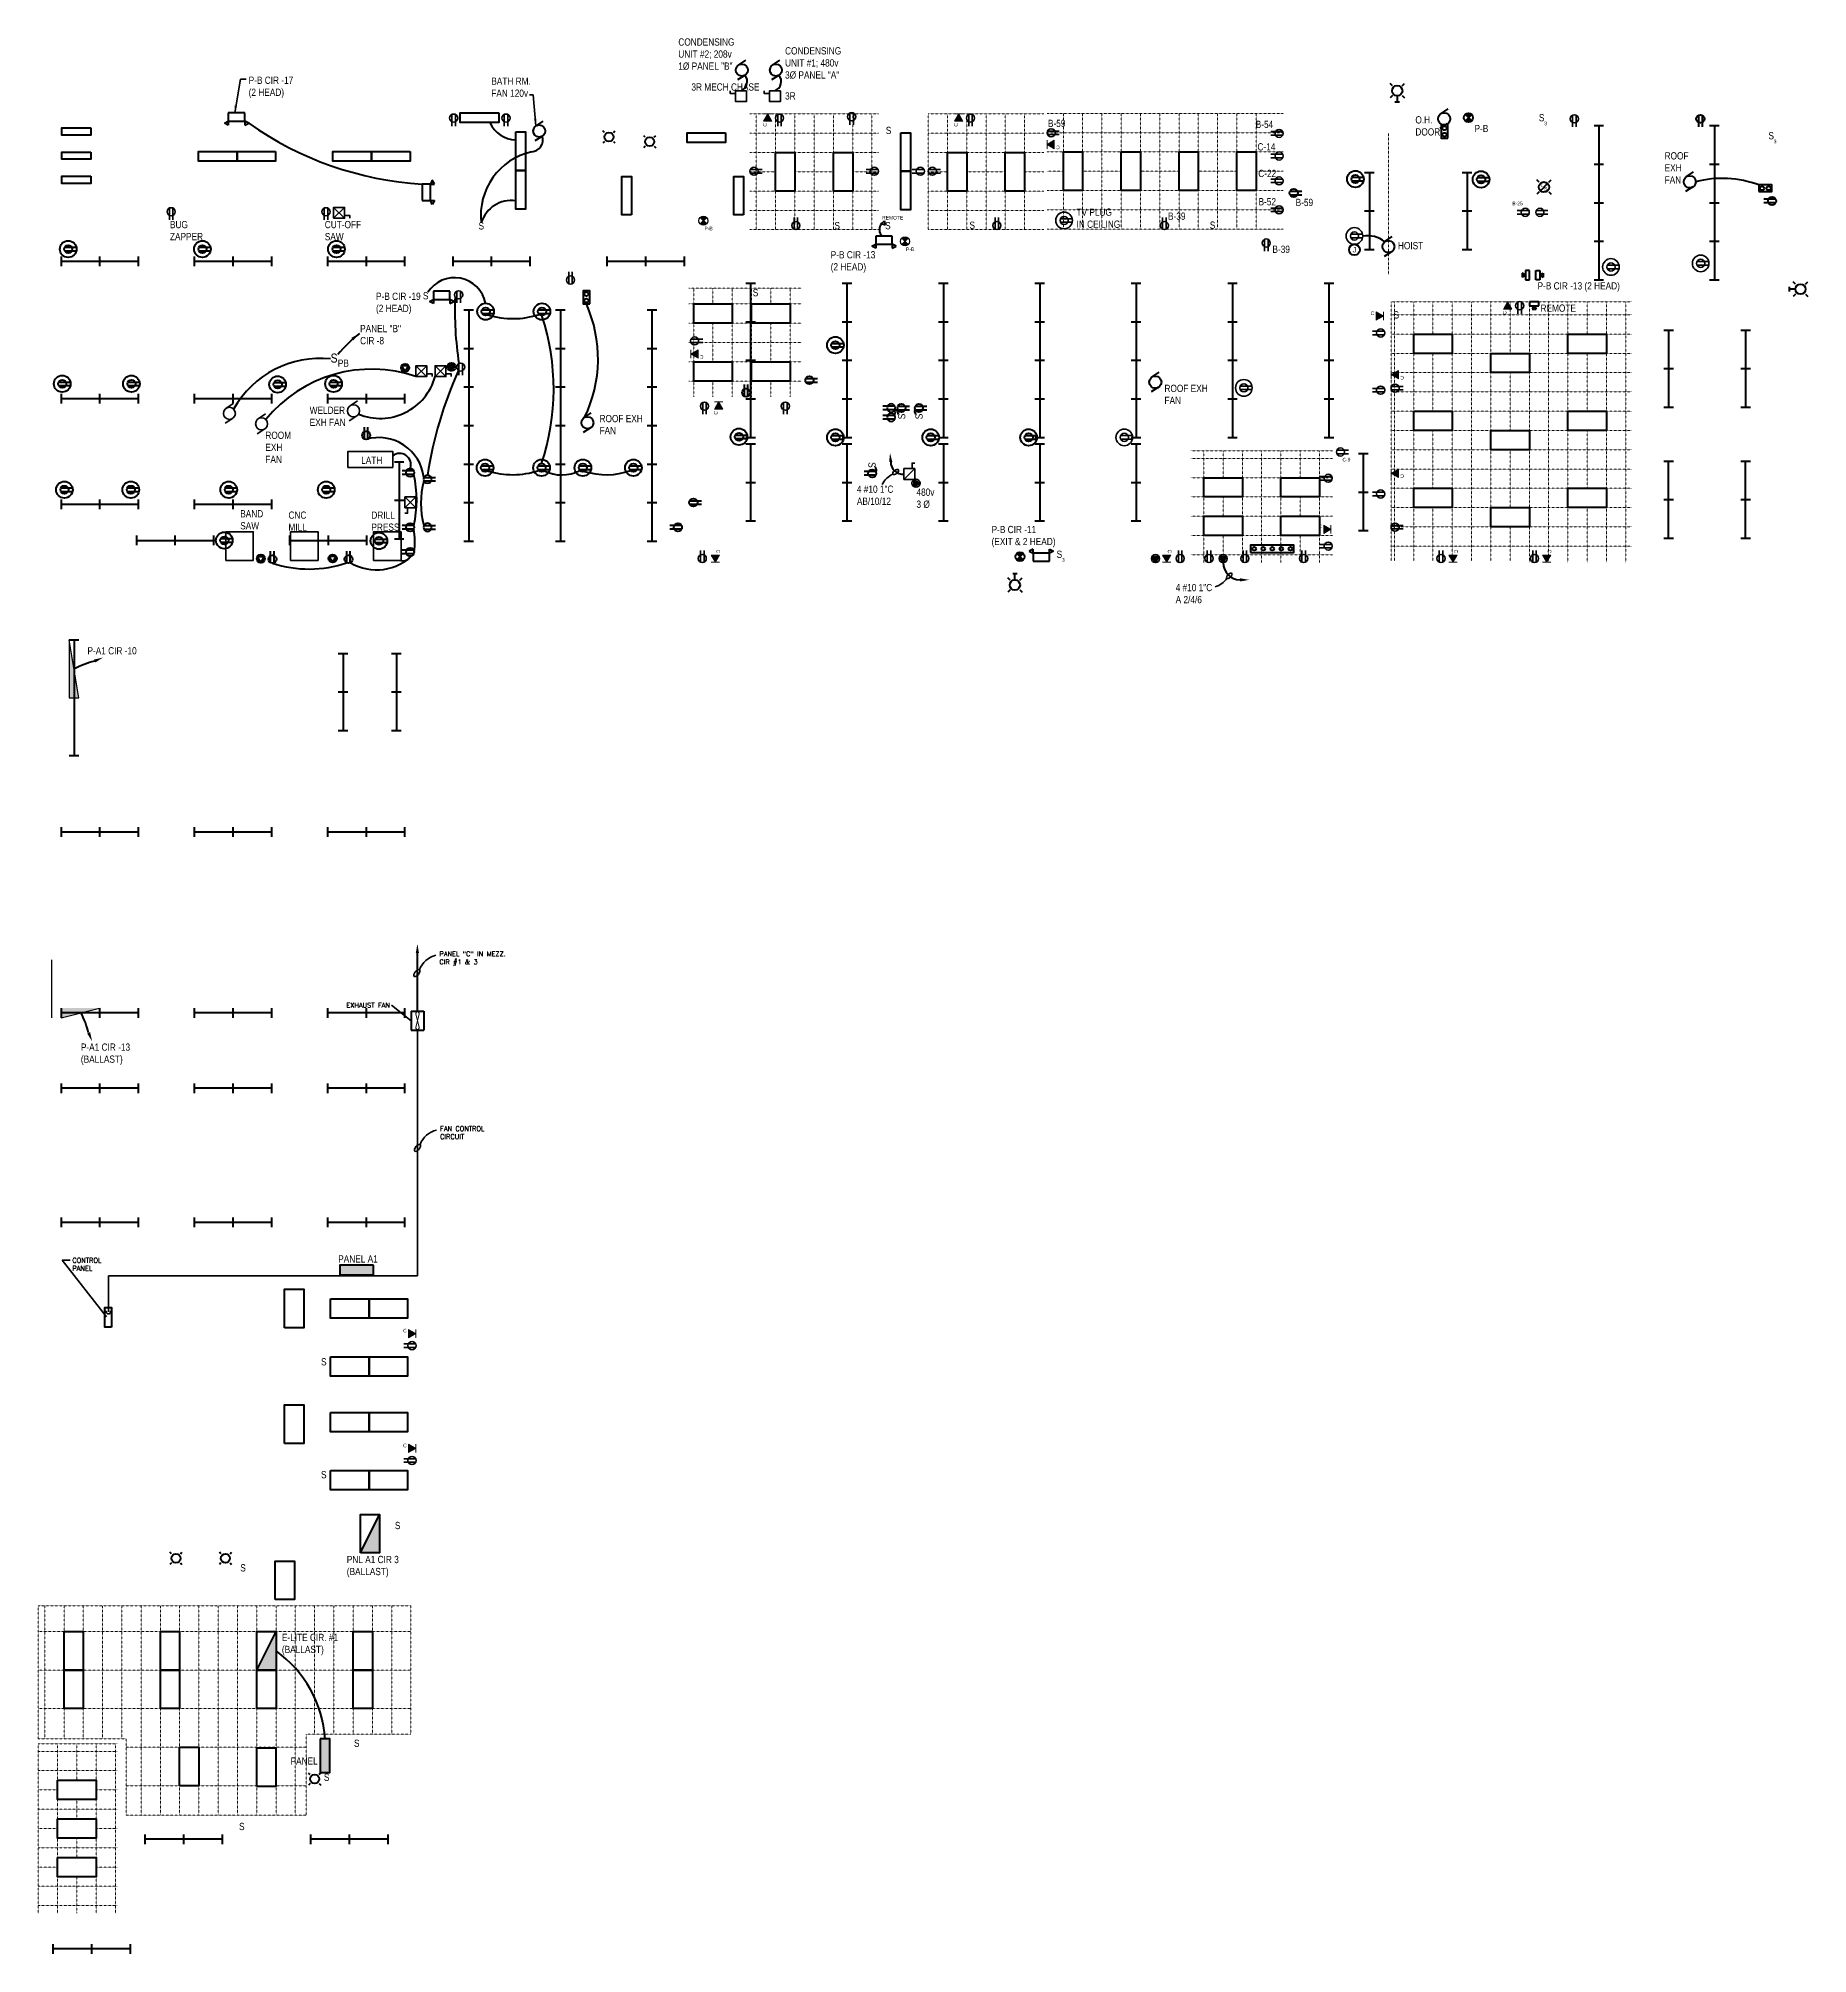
# Model space of a CAD drawing. Header units: inches. Extents: x 8 to 2211, y 16 to 2401.
import ezdxf
from ezdxf.enums import TextEntityAlignment as Align

# ---------------------------------------------------------------- set-up
doc = ezdxf.new("R2010")
doc.units = ezdxf.units.IN
doc.header["$LTSCALE"] = 0.25
doc.header["$MEASUREMENT"] = 0
doc.linetypes.add('HIDDEN', pattern=[0.375, 0.25, -0.125])
for name, color, linetype, lineweight in [('A-CLNG', 13, 'HIDDEN', 15), ('E-CTRL-DATA', 40, 'FENCELINE1', 35), ('E-CTRL-PANL', 33, 'Continuous', 50), ('E-LITE', 50, 'Continuous', 50), ('E-LITE-CIRC', 20, 'Continuous', 50), ('E-LITE-FLOR', 6, 'Continuous', 50), ('E-LITE-SWCH', 5, 'Continuous', 35), ('E-LITE-TEXT', 191, 'Continuous', 35), ('E-POWR', 4, 'Continuous', 50), ('E-POWR-CIRC', 4, 'Continuous', 50), ('E-POWR-DEVC', 2, 'Continuous', 35), ('E-POWR-IDEN', 3, 'Continuous', 35), ('E-POWR-MOTR', 3, 'Continuous', 50), ('E-POWR-RECP', 4, 'Continuous', 35), ('G-ANNO-KEYN', 3, 'Continuous', 35), ('G-ANNO-TEXT', 3, 'Continuous', 35)]:
    doc.layers.add(name, color=color, linetype=linetype, lineweight=lineweight)
doc.layers.add('E-LITE-EXIT', color=3, linetype='Continuous')
doc.layers.add('LG_SECDET', color=1, linetype='Continuous')
doc.styles.add('NOTE', font='ARIALN.TTF', dxfattribs={"height": 0.09375})
doc.styles.add('romans', font='romans.shx')
doc.styles.add('romans48', font='romans.shx')
doc.styles.add('romans96', font='romans.shx', dxfattribs={"height": 9})
doc.linetypes.add('FENCELINE1', pattern='A,0.25,-0.1,[133,ltypeshp.shx,S=0.1,R=0,X=-0.1,Y=0],-0.1,1', length=1.45)
doc.dimstyles.new('pfe-dim-1', dxfattribs={"dimtxt": 0.09375, "dimasz": 0.09375, "dimexe": 0.09375, "dimexo": 0.09375, "dimgap": 0.03, "dimtad": 1, "dimdec": 5, "dimzin": 2, "dimdsep": 46, "dimlunit": 4, "dimtxsty": 'romans', "dimblk": 'ARCHTICK', "dimcen": 0.09, "dimdle": 0.09375, "dimclrd": 256, "dimclre": 256, "dimclrt": 256, "dimadec": 0, "dimazin": 0, "dimtfac": 0.8, "dimtdec": 5, "dimtofl": 0, "dimtmove": 0, "dimatfit": 3, "dimfxl": 1, "dimfrac": 1, "dimtolj": 1, "dimtzin": 0, "dimlwd": -1, "dimlwe": -1, "dimarcsym": 0})
doc.dimstyles.new('pfe-dim-96', dxfattribs={"dimscale": 96, "dimtxt": 0.09375, "dimasz": 0.09375, "dimexe": 0.09375, "dimexo": 0.09375, "dimgap": 0.03, "dimtad": 1, "dimdec": 5, "dimzin": 2, "dimdsep": 46, "dimlunit": 4, "dimtxsty": 'romans96', "dimblk": 'ARCHTICK', "dimcen": 0.09, "dimdle": 0.09375, "dimclrd": 256, "dimclre": 256, "dimclrt": 256, "dimadec": 0, "dimazin": 0, "dimtfac": 0.8, "dimtdec": 5, "dimtofl": 0, "dimtmove": 0, "dimatfit": 3, "dimfxl": 1, "dimfrac": 1, "dimtolj": 1, "dimtzin": 0, "dimlwd": -1, "dimlwe": -1, "dimarcsym": 0})

msp = doc.modelspace()

# ---------------------------------------------------------------- texts
at = {"layer": 'E-LITE-TEXT', "style": 'NOTE'}
for s, height, p in [('B-59', 9, (1265.1, 2299.3)), ('B-54', 9, (1523.8, 2298.1)), ('P-B', 9, (1796.2, 2292.9)), ('C-14', 9, (1526, 2270.1)), ('C-22', 9, (1527, 2237)), ('B-52', 9, (1527.3, 2201.8)), ('B-59', 9, (1573.5, 2200.9)), ('B-25', 4.5, (1843.3, 2197.4)), ('REMOTE', 4.5, (1058.6, 2179.6)), ('B-39', 9, (1414.6, 2183.8)), ('P-B', 4.5, (837.4, 2166.1)), ('P-B', 4.5, (1088.4, 2140.3)), ('B-39', 9, (1544.6, 2142.6)), ('P-B CIR -13 (2 HEAD)', 9, (1874.7, 2097)), ('REMOTE', 9, (1878.4, 2069.3)), ('C-9', 4.5, (1631.8, 1878.4))]:
    msp.add_text(s, height=height, dxfattribs=at).set_placement(p, align=Align.TOP_LEFT)
at = {"layer": 'E-LITE-TEXT', "char_height": 9, "attachment_point": 1, "style": 'NOTE'}
for s, insert, width in [('CONDENSING UNIT #2; 208v 1%%C PANEL "B"', (804.9, 2400.6), 81.187), ('CONDENSING UNIT #1; 480v 3%%C PANEL "A"', (937.8, 2389.6), 81.187), ('P-B CIR -17\\P(2 HEAD)', (269.9, 2353), 81.187), ('BATH RM.\\PFAN 120v', (572, 2351.9), 81.187), ('3R MECH CHASE', (821.2, 2344.6), 81.187), ('3R', (937.8, 2333.5), 81.187), ('O.H.\\PDOOR', (1722.6, 2303.7), 16.698), ('ROOF EXH\\PFAN', (2032.9, 2258.9), 16.698), ('BUG\\PZAPPER', (171.9, 2173.3), 81.187), ('CUT-OFF\\PSAW', (364.7, 2173.3), 81.187), ('TV PLUG\\PIN CEILING', (1300.7, 2188.8), 81.187), ('HOIST', (1700.9, 2147.1), 16.698), ('P-B CIR -13\\P(2 HEAD)', (994.6, 2135.7), 81.187), ('P-B CIR -19\\P(2 HEAD)', (428.5, 2084), 81.187), ('PANEL "B"\\PCIR -8', (408.7, 2043.8), 81.187), ('ROOF EXH\\PFAN', (1410.2, 1969.4), 81.187), ('WELDER\\PEXH FAN', (345.9, 1942.1), 81.187), ('ROOF EXH\\PFAN', (706.8, 1931.8), 81.187), ('ROOM\\PEXH\\PFAN', (290.7, 1911), 81.187), ('LATH', (410, 1879.9), 81.187), ('BAND\\PSAW', (259.4, 1813.3), 81.187), ('CNC\\PMILL', (319.5, 1811.6), 81.187), ('DRILL\\PPRESS', (422.7, 1811.6), 81.187), ('P-B CIR -11\\P(EXIT & 2 HEAD)', (1194.9, 1793.7), 81.187), ('P-A1 CIR -10', (69.2, 1642.7), 81.187), ('P-A1 CIR -13\\P(BALLAST)', (61, 1149.3), 81.187), ('PANEL A1', (381.4, 885.6), 81.187), ('PNL A1 CIR 3\\P(BALLAST)', (392.1, 511.4), 81.187), ('E-LITE CIR. #1\\P(BALLAST)', (311.3, 414.4), 81.187), ('PANEL', (322.1, 260.5), 81.187)]:
    msp.add_mtext(s, dxfattribs=dict(at, insert=insert, width=width))
at = {"layer": 'E-POWR-DEVC', "insert": (380.9, 2000.8), "char_height": 9, "attachment_point": 1, "style": 'NOTE'}
msp.add_mtext('PB', dxfattribs=at)
at = {"layer": 'E-POWR-IDEN', "char_height": 9, "width": 58.85, "attachment_point": 1, "style": 'NOTE'}
for s, insert in [('4 #10 1"C\\PAB/10/12', (1027.2, 1843.9)), ('480v\\P3 %%C', (1101.4, 1840.2)), ('4 #10 1"C\\PA 2/4/6', (1424.1, 1721.4))]:
    msp.add_mtext(s, dxfattribs=dict(at, insert=insert))
at = {"layer": 'G-ANNO-KEYN', "char_height": 6, "attachment_point": 1, "style": 'romans48'}
for s, insert, width in [('PANEL "C" IN MEZZ.\\PCIR #1 & 3', (507.5, 1263.9), 130.432), ('FAN CONTROL\\PCIRCUIT', (508.3, 1046.3), 70.325)]:
    msp.add_mtext(s, dxfattribs=dict(at, insert=insert, width=width))
at = {"layer": 'G-ANNO-TEXT', "insert": (445.7, 1193.9), "char_height": 6, "attachment_point": 9, "style": 'romans'}
msp.add_mtext('EXHAUST FAN', dxfattribs=at)
at = {"layer": 'G-ANNO-TEXT', "insert": (50.4, 892.3), "char_height": 6, "width": 235.455, "attachment_point": 1, "style": 'romans'}
msp.add_mtext('{\\L\\P}CONTROL\\PPANEL', dxfattribs=at)
at = {"layer": 'LG_SECDET', "insert": (1507.3, 1391.1), "char_height": 9, "attachment_point": 1, "style": 'romans96'}
msp.add_mtext('\\A1;', dxfattribs=at)
at = {"layer": 'LG_SECDET', "ltscale": 0.0625, "insert": (56.2, 884.2), "char_height": 9, "attachment_point": 1, "style": 'romans96'}
msp.add_mtext('\\A1;', dxfattribs=at)

# ---------------------------------------------------------------- blocks, each defined once
blk = doc.blocks.new('s1')
at = {"style": 'NOTE'}
blk.add_text('S', height=9, dxfattribs=at).set_placement((6.3, -0.1), align=Align.MIDDLE_CENTER)
blk = doc.blocks.new('s3')
at = {"style": 'NOTE'}
blk.add_text('S', height=9, dxfattribs=at).set_placement((6.3, -0.1), align=Align.MIDDLE_CENTER)
blk.add_text('3', height=4.5, dxfattribs=at).set_placement((9.5, -5), align=Align.TOP_LEFT)
blk = doc.blocks.new('emer')
for p, q in [((-6.8, 10.1), (-10.1, 8.4)), ((-10.1, 8.4), (-6.8, 6.8)), ((-6.8, 6.8), (-6.8, 10.1)), ((-6.8, 6.8), (-6.8, 0)), ((6.8, 6.8), (-6.8, 6.8)), ((-6.8, 0), (6.8, 0)), ((6.8, 6.8), (6.8, 10.1)), ((6.8, 10.1), (10.1, 8.4)), ((10.1, 8.4), (6.8, 6.8)), ((6.8, 0), (6.8, 6.8))]:
    blk.add_line(p, q)
blk = doc.blocks.new('_ArchTick')
at = {"color": 0, "linetype": 'ByBlock', "lineweight": 9, "const_width": 0.15}
blk.add_lwpolyline([(-0.5, -0.5), (0.5, 0.5)], dxfattribs=at)
blk = doc.blocks.new('120v')
for p, q in [((0.5, 2.2), (15.2, 2.2)), ((0.5, -2.2), (15.2, -2.2))]:
    blk.add_line(p, q)
blk.add_circle((5.1, 0), 5.06)
blk = doc.blocks.new('rec_ceiling')
blk.add_circle((0, 0), 10.372)
blk.add_blockref('120v', (-5.0625, 0))
blk = doc.blocks.new('motor')
at = {"linetype": 'Continuous'}
for p, q in [((-0.178, 0.256), (0.201, 0.519)), ((0.165, -0.266), (-0.224, -0.509))]:
    blk.add_line(p, q, dxfattribs=at)
blk.add_circle((0, -0.001), 0.313, dxfattribs=at)
at = {"style": 'NOTE'}
blk.add_attdef('HP', text='', height=0.0938, dxfattribs=at).set_placement((0, 0), align=Align.MIDDLE_CENTER)
blk = doc.blocks.new('stop')
blk.add_lwpolyline([(4.125, -16.5), (4.125, 0), (-4.125, 0), (-4.125, -16.5)], close=True)
for centre in [(0, -4.125), (0, -12.375)]:
    blk.add_circle(centre, 2.531)
blk = doc.blocks.new('sstrb')
for p, q in [((-0.127, 0.127), (-0.187, 0.187)), ((0.094, 0.094), (-0.094, -0.094)), ((0.127, 0.127), (0.187, 0.187)), ((-0.127, -0.127), (-0.187, -0.187)), ((0.127, -0.127), (0.187, -0.187))]:
    blk.add_line(p, q)
blk.add_circle((0, 0), 0.133)
at = {"style": 'NOTE'}
for s, p in [('L', (-0.047, 0.047)), ('S', (0.047, -0.047))]:
    blk.add_text(s, height=0.0938, dxfattribs=at).set_placement(p, align=Align.MIDDLE_CENTER)
blk = doc.blocks.new('jb')
blk.add_circle((0, 0), 0.0938)
at = {"linetype": 'Continuous'}
blk.add_text('J', height=0.0938, dxfattribs=at).set_placement((0, 0), align=Align.MIDDLE_CENTER)
blk = doc.blocks.new('comm1')
blk.add_hatch(color=6).paths.add_polyline_path([(0, 0), (-9, 5.2), (-9, -5.2)])
at = {"color": 7, "linetype": 'Continuous', "lineweight": 0}
for p, q in [((-9, -5.2), (-9, 5.2)), ((-9, 5.2), (0, 0)), ((0, 0), (-9, -5.2)), ((-0.2, 0.1), (-0.2, 0.1)), ((0, -5.2), (0, 5.2))]:
    blk.add_line(p, q, dxfattribs=at)
blk.add_point((-0.2, 0.1), dxfattribs=at)
blk.add_point((-0.2, 0.1), dxfattribs=at)
at = {"style": 'NOTE'}
blk.add_text('C', height=4.5, dxfattribs=at).set_placement((-11.3, 0), align=Align.BOTTOM_RIGHT)
blk = doc.blocks.new('480')
blk.add_hatch(color=3).paths.add_polyline_path([(0.7, 2.5), (5.1, -5.1), (9.4, 2.5)])
blk.add_lwpolyline([(5.1, -5.1), (9.4, 2.5), (0.7, 2.5)], close=True)
blk.add_circle((5.1, 0), 5.06)
blk = doc.blocks.new('ARROW')
at = {"flags": 128}
blk.add_lwpolyline([(0, 0, 0, 4, 0), (-11.4, 0, 4, 4, 0)], format="xyseb", dxfattribs=at)
blk = doc.blocks.new('DCONSW')
at = {"flags": 128}
for points in [[(-0.125, 0.25), (-0.125, 0), (0.125, 0), (0.125, 0.25), (-0.125, 0.25)], [(0.125, 0.1875), (0.25, 0.1875), (0.25, 0.25)]]:
    blk.add_lwpolyline(points, dxfattribs=at)
blk = doc.blocks.new('125mos')
blk.add_lwpolyline([(-27, -4.5), (27, -4.5), (27, 4.5), (-27, 4.5)], close=True)
for centre in [(-22.5, 0), (-11.25, 0), (0, 0), (11.25, 0), (22.5, 0)]:
    blk.add_circle(centre, 2.25)
blk = doc.blocks.new('208v3')
h = blk.add_hatch(color=3)
h.paths.add_polyline_path([(10.1, 0, 0.131652), (9.4, 2.5), (5.1, -5.1, 0.414214)])
h.paths.add_polyline_path([(0.7, 2.5), (9.4, 2.5, 0.57735)])
h.paths.add_polyline_path([(0.7, 2.5, 0.131652), (0, 0, 0.414214), (5.1, -5.1)])
blk.add_lwpolyline([(5.1, -5.1), (9.4, 2.5), (0.7, 2.5)], close=True)
blk.add_circle((5.1, 0), 5.06)

# ---------------------------------------------------------------- hatches: boundary and pattern name
h = msp.add_hatch(color=2)
h.paths.add_polyline_path([(836.2, 2173.6), (832.2, 2169.6, 0.414214), (840.2, 2169.6)])
h.paths.add_polyline_path([(840.2, 2177.6, 0.414214), (832.2, 2177.6), (836.2, 2173.6)])
h = msp.add_hatch(color=2)
h.paths.add_polyline_path([(1087.2, 2147.9), (1083.3, 2143.9, 0.414214), (1091.2, 2143.9)])
h.paths.add_polyline_path([(1091.2, 2151.9, 0.414214), (1083.3, 2151.9), (1087.2, 2147.9)])
at = {"layer": 'E-LITE-EXIT'}
for points in [[(58.6, 1579.7), (46.6, 1651.7), (46.6, 1579.7)], [(36.4, 1181.4), (84.4, 1193.4), (36.4, 1193.4)]]:
    msp.add_hatch(color=256, dxfattribs=at).paths.add_polyline_path(points)
at = {"layer": 'E-LITE-FLOR'}
h = msp.add_hatch(color=2, dxfattribs=at)
h.paths.add_polyline_path([(1788.7, 2301.9), (1784.8, 2297.9, 0.414214), (1792.7, 2297.9)])
h.paths.add_polyline_path([(1792.7, 2305.9, 0.414214), (1784.8, 2305.9), (1788.7, 2301.9)])
h = msp.add_hatch(color=2, dxfattribs=at)
h.paths.add_polyline_path([(1230.3, 1755.4), (1226.4, 1751.4, 0.414214), (1234.3, 1751.4)])
h.paths.add_polyline_path([(1234.3, 1759.3, 0.414214), (1226.4, 1759.3), (1230.3, 1755.4)])
for points in [[(425.3, 873.4), (383.3, 873.4), (383.3, 861.4), (425.3, 861.4)], [(304, 417.2), (280, 369.2), (304, 369.2)], [(359, 283.5), (359, 241.5), (371, 241.5), (371, 283.5)]]:
    msp.add_hatch(color=256, dxfattribs=at).paths.add_polyline_path(points)
h = msp.add_hatch(color=256, dxfattribs=at)
h.paths.add_polyline_path([(433, 563), (409, 515), (427.9, 515, -0.077414), (433, 524.8)])
h.paths.add_polyline_path([(433, 524.8, 0.077414), (427.9, 515), (433, 515)], flags=17)

# ---------------------------------------------------------------- linework, layer by layer
at = {"color": 7, "linetype": 'Continuous'}
for p, q in [((832.2, 2169.6), (840.2, 2177.6)), ((840.2, 2169.6), (832.2, 2177.6)), ((1083.3, 2143.9), (1091.2, 2151.9)), ((1091.2, 2143.9), (1083.3, 2151.9))]:
    msp.add_line(p, q, dxfattribs=at)
for centre in [(836.2, 2173.6), (1087.2, 2147.9)]:
    msp.add_circle(centre, 5.62, dxfattribs=at)
at = {"layer": 'A-CLNG'}
for p, q in [((1054, 2306.5), (894, 2306.5)), ((902, 2162.5), (902, 2306.5)), ((926, 2162.5), (926, 2306.5)), ((950, 2162.5), (950, 2306.5)), ((974, 2162.5), (974, 2306.5)), ((998, 2162.5), (998, 2306.5)), ((1022, 2162.5), (1022, 2306.5)), ((1022, 2162.5), (1022, 2306.5)), ((1046, 2162.5), (1046, 2306.5)), ((1260, 2306.5), (1116, 2306.5)), ((1116, 2162.5), (1116, 2306.5)), ((1140, 2162.5), (1140, 2306.5)), ((1164, 2162.5), (1164, 2306.5)), ((1188, 2162.5), (1188, 2306.5)), ((1212, 2162.5), (1212, 2306.5)), ((1236, 2162.5), (1236, 2306.5)), ((1558, 2307.2), (1264, 2307.2)), ((1284.3, 2163.2), (1284.3, 2307.2)), ((1308.3, 2163.2), (1308.3, 2307.2)), ((1332.3, 2163.2), (1332.3, 2307.2)), ((1356.3, 2163.2), (1356.3, 2307.2)), ((1380.3, 2163.2), (1380.3, 2307.2)), ((1404.3, 2163.2), (1404.3, 2307.2)), ((1428.3, 2163.2), (1428.3, 2307.2)), ((1452.3, 2163.2), (1452.3, 2307.2)), ((1476.3, 2163.2), (1476.3, 2307.2)), ((1500.3, 2163.2), (1500.3, 2307.2)), ((1524.3, 2163.2), (1524.3, 2307.2)), ((1054, 2282.5), (894, 2282.5)), ((1260, 2282.5), (1116, 2282.5)), ((1558, 2283.2), (1264, 2283.2)), ((1689, 2282.4), (1689, 2106.6)), ((1054, 2258.5), (894, 2258.5)), ((1260, 2258.5), (1116, 2258.5)), ((1558, 2259.2), (1264, 2259.2)), ((926, 2234.5), (894, 2234.5)), ((998, 2234.5), (950, 2234.5)), ((1054, 2234.5), (1022, 2234.5)), ((1140, 2234.5), (1116, 2234.5)), ((1209.9, 2234.5), (1164, 2234.5)), ((1260, 2234.5), (1236, 2234.5)), ((1284.3, 2235.2), (1264, 2235.2)), ((1356.3, 2235.2), (1308.3, 2235.2)), ((1428.3, 2235.2), (1380.3, 2235.2)), ((1500.3, 2235.2), (1452.3, 2235.2)), ((1558, 2235.2), (1524.3, 2235.2)), ((1054, 2210.5), (894, 2210.5)), ((1260, 2210.5), (1116, 2210.5)), ((1558, 2211.2), (1264, 2211.2)), ((1054, 2186.5), (894, 2186.5)), ((1260, 2186.5), (1116, 2186.5)), ((1558, 2187.2), (1264, 2187.2)), ((1054, 2162.5), (894, 2162.5)), ((1260, 2162.5), (1116, 2162.5)), ((1558, 2163.2), (1264, 2163.2)), ((958, 2089.5), (818, 2089.5)), ((824, 1954.5), (824, 2089.5)), ((848, 2070), (848, 2089.5)), ((872, 1954.5), (872, 2089.5)), ((896, 1954.5), (896, 2089.5)), ((920, 2070), (920, 2089.5)), ((944, 1954.5), (944, 2089.5)), ((958, 2070), (818, 2070)), ((1692.5, 2072.5), (1692.5, 1750.2)), ((1692.5, 2072.5), (1992.2, 2072.5)), ((1692.5, 2056.5), (1992.2, 2056.5)), ((1696.5, 2072.5), (1696.5, 1750.2)), ((1720.5, 2072.5), (1720.5, 1750.2)), ((1744.5, 2072.5), (1744.5, 2032.5)), ((1768.5, 2072.5), (1768.5, 1750.2)), ((1792.5, 2072.5), (1792.5, 1750.2)), ((1816.5, 2072.5), (1816.5, 1750.2)), ((1840.5, 2072.5), (1840.5, 2008.5)), ((1864.5, 2072.5), (1864.5, 1748)), ((1888.5, 2072.5), (1888.5, 1748)), ((1912.5, 2072.5), (1912.5, 1748)), ((1936.5, 2072.5), (1936.5, 2032.5)), ((1960.5, 2072.5), (1960.5, 1748)), ((1984.5, 2072.5), (1984.5, 1748)), ((1992.2, 2072.5), (1992.2, 2072.5)), ((958, 2046), (818, 2046)), ((848, 1998), (848, 2046)), ((920, 1998), (920, 2046)), ((1692.5, 2032.5), (1992.2, 2032.5)), ((958, 2022), (818, 2022)), ((1692.5, 2008.5), (1992.2, 2008.5)), ((1744.5, 2008.5), (1744.5, 1936.5)), ((1936.5, 2008.5), (1936.5, 1936.5)), ((958, 1998), (818, 1998)), ((1692.5, 1984.5), (1992.2, 1984.5)), ((1840.5, 1984.5), (1840.5, 1912.5)), ((958, 1974), (818, 1974)), ((848, 1954.5), (848, 1974)), ((920, 1954.5), (920, 1974)), ((1692.5, 1960.5), (1992.2, 1960.5)), ((1692.5, 1936.5), (1992.2, 1936.5)), ((1692.5, 1912.5), (1992.2, 1912.5)), ((1744.5, 1912.5), (1744.5, 1840.5)), ((1936.5, 1912.5), (1936.5, 1840.5)), ((1619.2, 1887), (1443.2, 1887)), ((1459.2, 1887), (1459.2, 1748)), ((1483.2, 1887), (1483.2, 1853.7)), ((1507.2, 1887), (1507.2, 1748)), ((1531.2, 1887), (1531.2, 1748)), ((1555.2, 1887), (1555.2, 1748)), ((1579.2, 1887), (1579.2, 1853.7)), ((1603.2, 1887), (1603.2, 1748)), ((1692.5, 1888.5), (1992.2, 1888.5)), ((1840.5, 1888.5), (1840.5, 1816.5)), ((1619.2, 1877.7), (1443.2, 1877.7)), ((1692.5, 1864.5), (1992.2, 1864.5)), ((1619.2, 1853.7), (1443.2, 1853.7)), ((1692.5, 1840.5), (1992.2, 1840.5)), ((1619.2, 1829.7), (1443.2, 1829.7)), ((1483.2, 1829.7), (1483.2, 1805.7)), ((1579.2, 1829.7), (1579.2, 1805.7)), ((1692.5, 1816.5), (1992.2, 1816.5)), ((1744.5, 1816.5), (1744.5, 1750.2)), ((1936.5, 1816.5), (1936.5, 1748)), ((1619.2, 1805.7), (1443.2, 1805.7)), ((1692.5, 1792.5), (1992.2, 1792.5)), ((1840.5, 1792.5), (1840.5, 1750.2)), ((1619.2, 1781.7), (1443.2, 1781.7)), ((1483.2, 1781.7), (1483.2, 1748)), ((1579.2, 1781.7), (1579.2, 1748)), ((1692.5, 1768.5), (1992.2, 1768.5)), ((1619.2, 1757.7), (1443.2, 1757.7)), ((16, 283.5), (16, 449)), ((40, 283.5), (40, 449)), ((64, 283.5), (64, 449)), ((88, 283.5), (88, 449)), ((112, 283.5), (112, 449)), ((136, 188.5), (136, 449)), ((160, 188.5), (160, 449)), ((184, 188.5), (184, 449)), ((208, 188.5), (208, 449)), ((232, 188.5), (232, 449)), ((256, 188.5), (256, 449)), ((280, 188.5), (280, 449)), ((304, 188.5), (304, 449)), ((328, 188.5), (328, 449)), ((352, 289.5), (352, 449)), ((376, 289.5), (376, 449)), ((400, 289.5), (400, 449)), ((424, 289.5), (424, 449)), ((448, 289.5), (448, 449)), ((472, 417.2), (8, 417.2)), ((472, 369.2), (8, 369.2)), ((472, 321.2), (8, 321.2)), ((8, 277.5), (8, 66.5)), ((106.5, 277.5), (8, 277.5)), ((106.5, 268), (8, 268)), ((32, 277.5), (32, 66.5)), ((56, 277.5), (56, 232)), ((80, 277.5), (80, 66.5)), ((104, 277.5), (104, 66.5)), ((341.5, 273.2), (117.5, 273.2)), ((106.5, 244), (8, 244)), ((32, 220), (8, 220)), ((106.5, 220), (80, 220)), ((341.5, 225.2), (117.5, 225.2)), ((106.5, 196), (8, 196)), ((56, 208), (56, 184)), ((32, 172), (8, 172)), ((106.5, 172), (80, 172)), ((106.5, 148), (8, 148)), ((56, 160), (56, 136)), ((32, 124), (8, 124)), ((106.5, 124), (80, 124)), ((106.5, 100), (8, 100)), ((56, 112), (56, 66.5)), ((106.5, 76), (8, 76))]:
    msp.add_line(p, q, dxfattribs=at)
at = {"layer": 'A-CLNG', "flags": 128}
msp.add_lwpolyline([(8, 449), (472, 449), (472, 289.5), (341.5, 289.5), (341.5, 188.5), (117.5, 188.5), (117.5, 283.5), (8, 283.5)], close=True, dxfattribs=at)
at = {"layer": 'E-CTRL-DATA'}
for p, q in [((480.1, 1165.7), (480.1, 859.9)), ((480.1, 859.9), (95.3, 859.9)), ((95.3, 859.9), (95.3, 815.3))]:
    msp.add_line(p, q, dxfattribs=at)
msp.add_arc((95.3, 815.3), 2.73, 153.5851, 26.4149, dxfattribs=at)
at = {"layer": 'E-CTRL-PANL', "color": 1, "linetype": 'Continuous', "lineweight": 40, "flags": 128}
msp.add_lwpolyline([(99, 796.3), (90.8, 796.3), (90.8, 820.8), (99, 820.8)], close=True, dxfattribs=at)
at = {"layer": 'E-LITE'}
for p, q in [((712.9, 2283.6), (711, 2285.4)), ((712.9, 2272.3), (711, 2270.4)), ((724.2, 2283.6), (726, 2285.4)), ((724.2, 2272.3), (726, 2270.4)), ((763.6, 2277.6), (761.8, 2279.5)), ((763.6, 2266.3), (761.8, 2264.5)), ((774.9, 2277.6), (776.8, 2279.5)), ((774.9, 2266.3), (776.8, 2264.5)), ((346.5, 239.1), (344.6, 241)), ((357.8, 239.1), (359.6, 241)), ((346.5, 227.8), (344.6, 226)), ((357.8, 227.8), (359.6, 226))]:
    msp.add_line(p, q, dxfattribs=at)
for centre in [(718.5, 2277.9), (769.2, 2272), (352.1, 233.5)]:
    msp.add_circle(centre, 5.62, dxfattribs=at)
at = {"layer": 'E-LITE-CIRC'}
for centre, radius, start, end in [((603.6, 2310.5), 36.3, 203.5517, 268.2288), ((597.3, 2159.3), 39.6, 82.4494, 162.6649)]:
    msp.add_arc(centre, radius, start, end, dxfattribs=at)
at = {"layer": 'E-LITE-EXIT'}
for p, q in [((58.6, 1579.7), (46.6, 1651.7)), ((46.6, 1651.7), (46.6, 1579.7)), ((46.6, 1579.7), (58.6, 1579.7)), ((24.4, 1253.4), (24.4, 1181.4)), ((36.4, 1193.4), (36.4, 1181.4)), ((36.4, 1181.4), (84.4, 1193.4))]:
    msp.add_line(p, q, dxfattribs=at)
at = {"layer": 'E-LITE-FLOR'}
for p, q in [((1693.9, 2341.6), (1691, 2344.5)), ((1706.1, 2341.6), (1709, 2344.5)), ((1693.9, 2329.4), (1691, 2326.5)), ((1702.8, 2321.3), (1697.2, 2321.3)), ((1700, 2329.1), (1700, 2321.3)), ((1706.1, 2329.4), (1709, 2326.5)), ((1945, 2292), (1957, 2292)), ((1951, 2292), (1951, 2100)), ((2089, 2292), (2101, 2292)), ((2095, 2292), (2095, 2100)), ((1945, 2244), (1957, 2244)), ((2089, 2244), (2101, 2244)), ((1659.3, 2233.8), (1671.3, 2233.8)), ((1665.3, 2233.8), (1665.3, 2137.8)), ((1781, 2233.8), (1793, 2233.8)), ((1787, 2233.8), (1787, 2137.8)), ((1945, 2196), (1957, 2196)), ((2089, 2196), (2101, 2196)), ((1058, 2170), (1061.8, 2173.4)), ((1058, 2170), (1062.8, 2168.4)), ((1062.8, 2168.4), (1061.8, 2173.4)), ((1659.3, 2185.8), (1671.3, 2185.8)), ((1781, 2185.8), (1793, 2185.8)), ((1945, 2148), (1957, 2148)), ((2089, 2148), (2101, 2148)), ((36.4, 2128.9), (36.4, 2116.9)), ((132.4, 2122.9), (36.4, 2122.9)), ((84.4, 2128.9), (84.4, 2116.9)), ((132.4, 2128.9), (132.4, 2116.9)), ((202.2, 2128.9), (202.2, 2116.9)), ((298.2, 2122.9), (202.2, 2122.9)), ((250.2, 2128.9), (250.2, 2116.9)), ((298.2, 2128.9), (298.2, 2116.9)), ((368.1, 2128.9), (368.1, 2116.9)), ((464.1, 2122.9), (368.1, 2122.9)), ((416.1, 2128.9), (416.1, 2116.9)), ((464.1, 2128.9), (464.1, 2116.9)), ((524, 2128.9), (524, 2116.9)), ((620, 2122.9), (524, 2122.9)), ((572, 2128.9), (572, 2116.9)), ((620, 2128.9), (620, 2116.9)), ((716, 2128.9), (716, 2116.9)), ((812, 2122.9), (716, 2122.9)), ((764, 2128.9), (764, 2116.9)), ((812, 2128.9), (812, 2116.9)), ((1659.3, 2137.8), (1671.3, 2137.8)), ((1781, 2137.8), (1793, 2137.8)), ((1859.7, 2105.9), (1855.4, 2108.5)), ((1855.4, 2108.5), (1855.4, 2103.4)), ((1859.7, 2105.9), (1855.4, 2103.4)), ((1864.5, 2111.7), (1859.7, 2111.7)), ((1859.7, 2111.7), (1859.7, 2100.2)), ((1859.7, 2100.2), (1864.5, 2100.2)), ((1864.5, 2100.2), (1864.5, 2111.7)), ((1872.7, 2100.2), (1872.7, 2111.7)), ((1872.7, 2111.7), (1877.5, 2111.7)), ((1877.5, 2100.2), (1872.7, 2100.2)), ((1877.5, 2111.7), (1877.5, 2100.2)), ((1877.5, 2105.9), (1881.8, 2108.5)), ((1877.5, 2105.9), (1881.8, 2103.4)), ((1881.8, 2108.5), (1881.8, 2103.4)), ((1945, 2100), (1957, 2100)), ((2089, 2100), (2101, 2100)), ((888.9, 2095.8), (900.9, 2095.8)), ((894.9, 2095.8), (894.9, 1903.8)), ((1008.9, 2095.8), (1020.9, 2095.8)), ((1014.9, 2095.8), (1014.9, 1903.8)), ((1128.9, 2095.8), (1140.9, 2095.8)), ((1134.9, 2095.8), (1134.9, 1903.8)), ((1248.9, 2095.8), (1260.9, 2095.8)), ((1254.9, 2095.8), (1254.9, 1903.8)), ((1368.9, 2095.8), (1380.9, 2095.8)), ((1374.9, 2095.8), (1374.9, 1903.8)), ((1488.9, 2095.8), (1500.9, 2095.8)), ((1494.9, 2095.8), (1494.9, 1903.8)), ((1608.9, 2095.8), (1620.9, 2095.8)), ((1614.9, 2095.8), (1614.9, 1903.8)), ((2187.9, 2091.1), (2187.9, 2085.6)), ((2195.7, 2088.4), (2187.9, 2088.4)), ((2196, 2094.5), (2193.1, 2097.4)), ((2196, 2082.3), (2193.1, 2079.4)), ((2208.2, 2094.5), (2211.1, 2097.4)), ((2208.2, 2082.3), (2211.1, 2079.4)), ((538, 2062.7), (550, 2062.7)), ((544, 2062.7), (544, 1774.7)), ((652, 2062.7), (664, 2062.7)), ((658, 2062.7), (658, 1774.7)), ((766, 2062.7), (778, 2062.7)), ((772, 2062.7), (772, 1774.7)), ((1876.1, 2072.5), (1864.6, 2072.5)), ((1864.6, 2072.5), (1864.6, 2067.7)), ((1864.6, 2067.7), (1876.1, 2067.7)), ((1870.3, 2067.7), (1867.8, 2063.3)), ((1867.8, 2063.3), (1872.8, 2063.3)), ((1870.3, 2067.7), (1872.8, 2063.3)), ((1876.1, 2067.7), (1876.1, 2072.5)), ((888.9, 2047.8), (900.9, 2047.8)), ((1008.9, 2047.8), (1020.9, 2047.8)), ((1128.9, 2047.8), (1140.9, 2047.8)), ((1248.9, 2047.8), (1260.9, 2047.8)), ((1368.9, 2047.8), (1380.9, 2047.8)), ((1488.9, 2047.8), (1500.9, 2047.8)), ((1608.9, 2047.8), (1620.9, 2047.8)), ((2031.8, 2037.5), (2043.8, 2037.5)), ((2037.8, 2037.5), (2037.8, 1941.5)), ((2127.8, 2037.5), (2139.8, 2037.5)), ((2133.8, 2037.5), (2133.8, 1941.5)), ((538, 2014.7), (550, 2014.7)), ((652, 2014.7), (664, 2014.7)), ((766, 2014.7), (778, 2014.7)), ((888.9, 1999.8), (900.9, 1999.8)), ((1008.9, 1999.8), (1020.9, 1999.8)), ((1128.9, 1999.8), (1140.9, 1999.8)), ((1248.9, 1999.8), (1260.9, 1999.8)), ((1368.9, 1999.8), (1380.9, 1999.8)), ((1488.9, 1999.8), (1500.9, 1999.8)), ((1608.9, 1999.8), (1620.9, 1999.8)), ((2031.8, 1989.5), (2043.8, 1989.5)), ((2127.8, 1989.5), (2139.8, 1989.5)), ((36.4, 1958), (36.4, 1946)), ((84.4, 1958), (84.4, 1946)), ((132.4, 1958), (132.4, 1946)), ((202.2, 1958), (202.2, 1946)), ((250.2, 1958), (250.2, 1946)), ((298.2, 1958), (298.2, 1946)), ((368.1, 1958), (368.1, 1946)), ((416.1, 1958), (416.1, 1946)), ((464.1, 1958), (464.1, 1946)), ((538, 1966.7), (550, 1966.7)), ((652, 1966.7), (664, 1966.7)), ((766, 1966.7), (778, 1966.7)), ((132.4, 1952), (36.4, 1952)), ((298.2, 1952), (202.2, 1952)), ((464.1, 1952), (368.1, 1952)), ((888.9, 1951.8), (900.9, 1951.8)), ((1008.9, 1951.8), (1020.9, 1951.8)), ((1128.9, 1951.8), (1140.9, 1951.8)), ((1248.9, 1951.8), (1260.9, 1951.8)), ((1368.9, 1951.8), (1380.9, 1951.8)), ((1488.9, 1951.8), (1500.9, 1951.8)), ((1608.9, 1951.8), (1620.9, 1951.8)), ((2031.8, 1941.5), (2043.8, 1941.5)), ((2127.8, 1941.5), (2139.8, 1941.5)), ((538, 1918.7), (550, 1918.7)), ((652, 1918.7), (664, 1918.7)), ((766, 1918.7), (778, 1918.7)), ((888.9, 1903.8), (900.9, 1903.8)), ((888.9, 1895.8), (900.9, 1895.8)), ((894.9, 1895.8), (894.9, 1799.8)), ((1008.9, 1903.8), (1020.9, 1903.8)), ((1008.9, 1895.8), (1020.9, 1895.8)), ((1014.9, 1895.8), (1014.9, 1799.8)), ((1128.9, 1903.8), (1140.9, 1903.8)), ((1128.9, 1895.8), (1140.9, 1895.8)), ((1134.9, 1895.8), (1134.9, 1799.8)), ((1248.9, 1903.8), (1260.9, 1903.8)), ((1248.9, 1895.8), (1260.9, 1895.8)), ((1254.9, 1895.8), (1254.9, 1799.8)), ((1368.9, 1903.8), (1380.9, 1903.8)), ((1368.9, 1895.8), (1380.9, 1895.8)), ((1374.9, 1895.8), (1374.9, 1799.8)), ((1488.9, 1903.8), (1500.9, 1903.8)), ((1608.9, 1903.8), (1620.9, 1903.8)), ((1651.7, 1883.8), (1663.7, 1883.8)), ((1657.7, 1883.8), (1657.7, 1787.8)), ((451.3, 1873.6), (463.3, 1873.6)), ((457.3, 1873.6), (457.3, 1777.6)), ((538, 1870.7), (550, 1870.7)), ((652, 1870.7), (664, 1870.7)), ((766, 1870.7), (778, 1870.7)), ((2031.8, 1874.4), (2043.8, 1874.4)), ((2037.8, 1778.4), (2037.8, 1874.4)), ((2127.8, 1874.4), (2139.8, 1874.4)), ((2133.8, 1778.4), (2133.8, 1874.4)), ((888.9, 1847.8), (900.9, 1847.8)), ((1008.9, 1847.8), (1020.9, 1847.8)), ((1128.9, 1847.8), (1140.9, 1847.8)), ((1248.9, 1847.8), (1260.9, 1847.8)), ((1368.9, 1847.8), (1380.9, 1847.8)), ((36.4, 1826.5), (36.4, 1814.5)), ((132.4, 1820.5), (36.4, 1820.5)), ((84.4, 1826.5), (84.4, 1814.5)), ((132.4, 1826.5), (132.4, 1814.5)), ((202.2, 1826.5), (202.2, 1814.5)), ((298.2, 1820.5), (202.2, 1820.5)), ((250.2, 1826.5), (250.2, 1814.5)), ((298.2, 1826.5), (298.2, 1814.5)), ((451.3, 1825.6), (463.3, 1825.6)), ((538, 1822.7), (550, 1822.7)), ((652, 1822.7), (664, 1822.7)), ((766, 1822.7), (778, 1822.7)), ((1651.7, 1835.8), (1663.7, 1835.8)), ((2031.8, 1826.4), (2043.8, 1826.4)), ((2127.8, 1826.4), (2139.8, 1826.4)), ((888.9, 1799.8), (900.9, 1799.8)), ((1008.9, 1799.8), (1020.9, 1799.8)), ((1128.9, 1799.8), (1140.9, 1799.8)), ((1248.9, 1799.8), (1260.9, 1799.8)), ((1368.9, 1799.8), (1380.9, 1799.8)), ((130.6, 1769.7), (130.6, 1781.7)), ((130.6, 1775.7), (226.6, 1775.7)), ((178.6, 1769.7), (178.6, 1781.7)), ((226.6, 1769.7), (226.6, 1781.7)), ((321.2, 1769.7), (321.2, 1781.7)), ((321.2, 1775.7), (417.2, 1775.7)), ((369.2, 1769.7), (369.2, 1781.7)), ((417.2, 1769.7), (417.2, 1781.7)), ((451.3, 1777.6), (463.3, 1777.6)), ((538, 1774.7), (550, 1774.7)), ((652, 1774.7), (664, 1774.7)), ((766, 1774.7), (778, 1774.7)), ((1651.7, 1787.8), (1663.7, 1787.8)), ((2031.8, 1778.4), (2043.8, 1778.4)), ((2127.8, 1778.4), (2139.8, 1778.4)), ((1217.9, 1726.2), (1215, 1729.1)), ((1221.2, 1734.3), (1226.8, 1734.3)), ((1224, 1726.4), (1224, 1734.3)), ((1230.1, 1726.2), (1233, 1729.1)), ((1217.9, 1714), (1215, 1711.1)), ((1230.1, 1714), (1233, 1711.1)), ((46.6, 1651.7), (58.6, 1651.7)), ((52.6, 1651.7), (52.6, 1507.7)), ((381.4, 1634.9), (393.4, 1634.9)), ((387.4, 1634.9), (387.4, 1538.9)), ((447.8, 1634.9), (459.8, 1634.9)), ((453.8, 1634.9), (453.8, 1538.9)), ((381.4, 1586.9), (393.4, 1586.9)), ((447.8, 1586.9), (459.8, 1586.9)), ((381.4, 1538.9), (393.4, 1538.9)), ((447.8, 1538.9), (459.8, 1538.9)), ((46.6, 1507.7), (58.6, 1507.7)), ((36.4, 1418.4), (36.4, 1406.4)), ((132.4, 1412.4), (36.4, 1412.4)), ((84.4, 1418.4), (84.4, 1406.4)), ((132.4, 1418.4), (132.4, 1406.4)), ((202.2, 1418.4), (202.2, 1406.4)), ((298.2, 1412.4), (202.2, 1412.4)), ((250.2, 1418.4), (250.2, 1406.4)), ((298.2, 1418.4), (298.2, 1406.4)), ((368.1, 1418.4), (368.1, 1406.4)), ((464.1, 1412.4), (368.1, 1412.4)), ((416.1, 1418.4), (416.1, 1406.4)), ((464.1, 1418.4), (464.1, 1406.4)), ((36.4, 1193.4), (36.4, 1181.4)), ((84.4, 1193.4), (84.4, 1181.4)), ((132.4, 1193.4), (132.4, 1181.4)), ((202.2, 1193.4), (202.2, 1181.4)), ((250.2, 1193.4), (250.2, 1181.4)), ((298.2, 1193.4), (298.2, 1181.4)), ((368.1, 1193.4), (368.1, 1181.4)), ((416.1, 1193.4), (416.1, 1181.4)), ((464.1, 1193.4), (464.1, 1181.4)), ((132.4, 1187.4), (36.4, 1187.4)), ((298.2, 1187.4), (202.2, 1187.4)), ((464.1, 1187.4), (368.1, 1187.4)), ((36.4, 1099.6), (36.4, 1087.6)), ((84.4, 1099.6), (84.4, 1087.6)), ((132.4, 1099.6), (132.4, 1087.6)), ((202.2, 1099.6), (202.2, 1087.6)), ((250.2, 1099.6), (250.2, 1087.6)), ((298.2, 1099.6), (298.2, 1087.6)), ((368.1, 1099.6), (368.1, 1087.6)), ((416.1, 1099.6), (416.1, 1087.6)), ((464.1, 1099.6), (464.1, 1087.6)), ((132.4, 1093.6), (36.4, 1093.6)), ((298.2, 1093.6), (202.2, 1093.6)), ((464.1, 1093.6), (368.1, 1093.6)), ((36.4, 932.5), (36.4, 920.5)), ((84.4, 932.5), (84.4, 920.5)), ((132.4, 932.5), (132.4, 920.5)), ((202.2, 932.5), (202.2, 920.5)), ((250.2, 932.5), (250.2, 920.5)), ((298.2, 932.5), (298.2, 920.5)), ((368.1, 932.5), (368.1, 920.5)), ((416.1, 932.5), (416.1, 920.5)), ((464.1, 932.5), (464.1, 920.5)), ((132.4, 926.5), (36.4, 926.5)), ((298.2, 926.5), (202.2, 926.5)), ((464.1, 926.5), (368.1, 926.5)), ((409, 515), (433, 563)), ((173.8, 514), (171.9, 515.8)), ((173.8, 502.7), (171.9, 500.8)), ((185, 514), (186.9, 515.8)), ((185, 502.7), (186.9, 500.8)), ((235.4, 514), (233.5, 515.8)), ((235.4, 502.7), (233.5, 500.8)), ((246.7, 514), (248.5, 515.8)), ((246.7, 502.7), (248.5, 500.8)), ((280, 369.2), (304, 417.2)), ((140.8, 164.6), (140.8, 152.6)), ((236.8, 158.6), (140.8, 158.6)), ((188.8, 164.6), (188.8, 152.6)), ((236.8, 164.6), (236.8, 152.6)), ((347.1, 164.6), (347.1, 152.6)), ((443.1, 158.6), (347.1, 158.6)), ((395.1, 164.6), (395.1, 152.6)), ((443.1, 164.6), (443.1, 152.6)), ((26.2, 28.1), (26.2, 16.1)), ((74.2, 28.1), (74.2, 16.1)), ((122.2, 28.1), (122.2, 16.1)), ((122.2, 22.1), (26.2, 22.1))]:
    msp.add_line(p, q, dxfattribs=at)
at = {"layer": 'E-LITE-FLOR', "color": 7, "linetype": 'Continuous'}
for p, q in [((1784.8, 2297.9), (1792.7, 2305.9)), ((1792.7, 2297.9), (1784.8, 2305.9)), ((1226.4, 1751.4), (1234.3, 1759.3)), ((1234.3, 1751.4), (1226.4, 1759.3))]:
    msp.add_line(p, q, dxfattribs=at)
at = {"layer": 'E-LITE-FLOR'}
for points in [[(581.4, 2308), (581.4, 2296), (533.4, 2296), (533.4, 2308)], [(73.4, 2289.1), (73.4, 2280.1), (37.4, 2280.1), (37.4, 2289.1)], [(602.5, 2284.1), (614.5, 2284.1), (614.5, 2236.1), (602.5, 2236.1)], [(863.7, 2282.9), (863.7, 2270.9), (815.7, 2270.9), (815.7, 2282.9)], [(1081.8, 2283.2), (1093.8, 2283.2), (1093.8, 2235.2), (1081.8, 2235.2)], [(73.4, 2259.1), (73.4, 2250.1), (37.4, 2250.1), (37.4, 2259.1)], [(255.4, 2259.9), (255.4, 2247.9), (207.4, 2247.9), (207.4, 2259.9)], [(303.4, 2259.9), (303.4, 2247.9), (255.4, 2247.9), (255.4, 2259.9)], [(422.9, 2259.9), (422.9, 2247.9), (374.9, 2247.9), (374.9, 2259.9)], [(470.9, 2259.9), (470.9, 2247.9), (422.9, 2247.9), (422.9, 2259.9)], [(73.4, 2229.1), (73.4, 2220.1), (37.4, 2220.1), (37.4, 2229.1)], [(602.5, 2236.1), (614.5, 2236.1), (614.5, 2188.1), (602.5, 2188.1)], [(746.4, 2180.8), (734.4, 2180.8), (734.4, 2228.8), (746.4, 2228.8)], [(886, 2180.8), (874, 2180.8), (874, 2228.8), (886, 2228.8)], [(1081.8, 2235.2), (1093.8, 2235.2), (1093.8, 2187.2), (1081.8, 2187.2)]]:
    msp.add_lwpolyline(points, close=True, dxfattribs=at)
at = {"layer": 'E-LITE-FLOR', "flags": 128}
for points in [[(950, 2258.5), (950, 2210.5), (926, 2210.5), (926, 2258.5)], [(1022, 2258.5), (1022, 2210.5), (998, 2210.5), (998, 2258.5)], [(1164, 2258.5), (1164, 2210.5), (1140, 2210.5), (1140, 2258.5)], [(1236, 2258.5), (1236, 2210.5), (1212, 2210.5), (1212, 2258.5)], [(1308.3, 2259.2), (1308.3, 2211.2), (1284.3, 2211.2), (1284.3, 2259.2)], [(1380.3, 2259.2), (1380.3, 2211.2), (1356.3, 2211.2), (1356.3, 2259.2)], [(1452.3, 2259.2), (1452.3, 2211.2), (1428.3, 2211.2), (1428.3, 2259.2)], [(1524.3, 2259.2), (1524.3, 2211.2), (1500.3, 2211.2), (1500.3, 2259.2)], [(824, 2070), (872, 2070), (872, 2046), (824, 2046)], [(896, 2070), (944, 2070), (944, 2046), (896, 2046)], [(1720.5, 2032.5), (1768.5, 2032.5), (1768.5, 2008.5), (1720.5, 2008.5)], [(1912.5, 2032.5), (1960.5, 2032.5), (1960.5, 2008.5), (1912.5, 2008.5)], [(1816.5, 2008.5), (1864.5, 2008.5), (1864.5, 1984.5), (1816.5, 1984.5)], [(824, 1998), (872, 1998), (872, 1974), (824, 1974)], [(896, 1998), (944, 1998), (944, 1974), (896, 1974)], [(1720.5, 1936.5), (1768.5, 1936.5), (1768.5, 1912.5), (1720.5, 1912.5)], [(1912.5, 1936.5), (1960.5, 1936.5), (1960.5, 1912.5), (1912.5, 1912.5)], [(1816.5, 1912.5), (1864.5, 1912.5), (1864.5, 1888.5), (1816.5, 1888.5)], [(1459.2, 1853.7), (1507.2, 1853.7), (1507.2, 1829.7), (1459.2, 1829.7)], [(1555.2, 1853.7), (1603.2, 1853.7), (1603.2, 1829.7), (1555.2, 1829.7)], [(1720.5, 1840.5), (1768.5, 1840.5), (1768.5, 1816.5), (1720.5, 1816.5)], [(1912.5, 1840.5), (1960.5, 1840.5), (1960.5, 1816.5), (1912.5, 1816.5)], [(1816.5, 1816.5), (1864.5, 1816.5), (1864.5, 1792.5), (1816.5, 1792.5)], [(1459.2, 1805.7), (1507.2, 1805.7), (1507.2, 1781.7), (1459.2, 1781.7)], [(1555.2, 1805.7), (1603.2, 1805.7), (1603.2, 1781.7), (1555.2, 1781.7)], [(425.3, 873.4), (383.3, 873.4), (383.3, 861.4), (425.3, 861.4)], [(314.5, 795.3), (314.5, 843.3), (338.5, 843.3), (338.5, 795.3)], [(371.8, 831.2), (419.8, 831.2), (419.8, 807.2), (371.8, 807.2)], [(419.8, 831.2), (467.8, 831.2), (467.8, 807.2), (419.8, 807.2)], [(371.8, 759.2), (419.8, 759.2), (419.8, 735.2), (371.8, 735.2)], [(419.8, 759.2), (467.8, 759.2), (467.8, 735.2), (419.8, 735.2)], [(314.5, 651.3), (314.5, 699.3), (338.5, 699.3), (338.5, 651.3)], [(371.8, 689.7), (419.8, 689.7), (419.8, 665.7), (371.8, 665.7)], [(419.8, 689.7), (467.8, 689.7), (467.8, 665.7), (419.8, 665.7)], [(371.8, 617.7), (419.8, 617.7), (419.8, 593.7), (371.8, 593.7)], [(419.8, 617.7), (467.8, 617.7), (467.8, 593.7), (419.8, 593.7)], [(409, 515), (409, 563), (433, 563), (433, 515)], [(303, 457), (303, 505), (327, 505), (327, 457)], [(40, 369.2), (40, 417.2), (64, 417.2), (64, 369.2)], [(160, 369.2), (160, 417.2), (184, 417.2), (184, 369.2)], [(280, 369.2), (280, 417.2), (304, 417.2), (304, 369.2)], [(400, 369.2), (400, 417.2), (424, 417.2), (424, 369.2)], [(40, 321.2), (40, 369.2), (64, 369.2), (64, 321.2)], [(160, 321.2), (160, 369.2), (184, 369.2), (184, 321.2)], [(280, 321.2), (280, 369.2), (304, 369.2), (304, 321.2)], [(400, 321.2), (400, 369.2), (424, 369.2), (424, 321.2)], [(184, 225.2), (184, 273.2), (208, 273.2), (208, 225.2)], [(279.9, 224.4), (279.9, 272.4), (303.9, 272.4), (303.9, 224.4)], [(359, 283.5), (359, 241.5), (371, 241.5), (371, 283.5)], [(32, 232), (80, 232), (80, 208), (32, 208)], [(32, 184), (80, 184), (80, 160), (32, 160)], [(32, 136), (80, 136), (80, 112), (32, 112)]]:
    msp.add_lwpolyline(points, close=True, dxfattribs=at)
at = {"layer": 'E-LITE-FLOR'}
for centre, radius in [((1700, 2335.5), 6.36), ((1788.7, 2301.9), 5.62), ((2202.1, 2088.4), 6.36), ((1230.3, 1755.4), 5.62), ((1224, 1720.1), 6.36), ((179.4, 508.3), 5.62), ((241, 508.3), 5.62)]:
    msp.add_circle(centre, radius, dxfattribs=at)
for centre, radius, start, end in [((511.5, 2637.1), 418.7, 234.7699, 266.5016), ((1066, 2162.7), 10.8, 137.4381, 229.5144), ((1662.9, 2119.1), 35.8, 52.464, 99.3907), ((1075.8, 1942.6), 4.56, 251.1455, 298.8946), ((1057.5, 1934.7), 17.2, 347.9058, 12.0942), ((1082.5, 1936.3), 5.02, 152.5353, 226.0352), ((1104.1, 1936.3), 5.02, 152.5353, 226.0352), ((457.8, 1869.8), 14.1, 340.1853, 127.3831), ((1046.5, 1863.2), 5.02, 332.5353, 46.0352), ((1084.2, 1873), 14.8, 179.1061, 276.1758), ((334.3, 1825.9), 144.8, 347.329, 12.671), ((378.3, 1773.6), 98.6, 352.727, 9.3892), ((345, 1888), 148, 252.0972, 288.5555), ((429, 1803), 64.1, 239.5869, 316.534), ((462.8, 1758.9), 8.71, 248.3615, 341.0913), ((1504.8, 1748), 21.5, 180.2167, 268.7123), ((105.8, 1515.2), 113.6, 104.1081, 117.8807), ((-39.5, 1134.7), 113.6, 14.1081, 27.8807), ((217.3, 273.2), 148.1, 3.9793, 54.1521)]:
    msp.add_arc(centre, radius, start, end, dxfattribs=at)
at = {"layer": 'E-POWR'}
for centre, radius, start, end in [((2104.6, 2095.6), 130.7, 69.6006, 104.5605), ((536.8, 2001.7), 168.1, 334.2916, 23.9671)]:
    msp.add_arc(centre, radius, start, end, dxfattribs=at)
at = {"layer": 'E-POWR-CIRC'}
msp.add_line((480.1, 1189.7), (480.1, 1263.3), dxfattribs=at)
for centre, radius, start, end in [((878.1, 2347.1), 12.6, 292.3146, 37.7958), ((920.4, 2347.1), 12.6, 292.3146, 37.7958), ((621.1, 2274.6), 15.2, 274.9016, 16.7286), ((639.7, 2180.5), 80.7, 102.3796, 186.7317), ((526.1, 2063.2), 39.5, 11.1356, 147.0374), ((951.5, 2061.9), 424.9, 177.6941, 188.9286), ((599.2, 2154.5), 102.8, 252.3116, 288.3317), ((357.2, 1964.1), 292.5, 341.482, 18.1912), ((512.7, 1899.9), 169.7, 128.1442, 140.9103), ((359.1, 1878.1), 124.1, 84.0365, 150.53), ((422.9, 1819.1), 169.7, 70.9905, 140.9103), ((433.8, 1998.2), 70.7, 247.5382, 344.7966), ((999.1, 1777.8), 512.7, 155.8828, 171.1232), ((432, 1847.2), 56.4, 6.9366, 106.2395), ((598.6, 1960.2), 102.8, 252.3116, 288.3317), ((659.9, 1905.2), 48.1, 242.8909, 297.7343), ((715.2, 1947.8), 90.4, 252.59, 289.4529), ((594.7, 1821.9), 110.3, 165.4539, 194.5461)]:
    msp.add_arc(centre, radius, start, end, dxfattribs=at)
at = {"layer": 'E-POWR-DEVC'}
for p, q in [((375.7, 2176.7), (389.2, 2190.2)), ((375.7, 2190.2), (389.2, 2176.7)), ((478.2, 1979.6), (491.7, 1993.1)), ((478.2, 1993.1), (491.4, 1979.6)), ((502, 1979.6), (515.5, 1993.1)), ((502, 1993.1), (515.5, 1979.6)), ((1085.8, 1851.5), (1099.3, 1865)), ((464.5, 1829.7), (478, 1816.2)), ((478, 1829.7), (464.5, 1816.2))]:
    msp.add_line(p, q, dxfattribs=at)
for points in [[(393.6, 1866.4), (449.3, 1866.4), (449.3, 1886.3), (393.6, 1886.3)], [(241.5, 1750.8), (275.7, 1750.8), (275.7, 1786.3), (241.5, 1786.3)], [(322.2, 1750.8), (356.4, 1750.8), (356.4, 1786.3), (322.2, 1786.3)], [(425.4, 1750.8), (459.6, 1750.8), (459.6, 1786.3), (425.4, 1786.3)]]:
    msp.add_lwpolyline(points, close=True, dxfattribs=at)
at = {"layer": 'E-POWR-IDEN'}
for centre, radius, start, end in [((1085.7, 1830.5), 30.9, 116.3069, 151.518), ((1466.9, 1741.9), 24.8, 285.1595, 327.2443)]:
    msp.add_arc(centre, radius, start, end, dxfattribs=at)
for centre, major_axis in [((1075.5, 1860.8), (3.52, 2.57)), ((1490.9, 1731.5), (3.15, 3.01))]:
    msp.add_ellipse(centre, major_axis=major_axis, ratio=0.478634, dxfattribs=at)
at = {"layer": 'E-POWR-MOTR'}
for p, q in [((472.1, 1189.7), (472.1, 1165.7)), ((472.1, 1189.7), (488.1, 1189.7)), ((488.1, 1189.7), (488.1, 1165.7)), ((472.1, 1165.7), (488.1, 1165.7))]:
    msp.add_line(p, q, dxfattribs=at)
at = {"layer": 'E-POWR-MOTR', "lineweight": 9}
for p, q in [((478.1, 1185.7), (482.1, 1169.7)), ((482.1, 1185.7), (478.1, 1169.7))]:
    msp.add_line(p, q, dxfattribs=at)
for centre, start, end in [((480.1, 1186.5), 337.1122, 202.8878), ((480.1, 1168.9), 157.2324, 22.7676)]:
    msp.add_arc(centre, 2.17, start, end, dxfattribs=at)
at = {"layer": 'G-ANNO-KEYN'}
for centre in [(509.4, 1231.2), (510.2, 1013.6)]:
    msp.add_arc(centre, 28.6, 102.5968, 160.0232, dxfattribs=at)
for centre in [(479.3, 1236.9), (480.1, 1019.3)]:
    msp.add_ellipse(centre, major_axis=(-3.18, -4.05), ratio=0.491222, dxfattribs=at)

# ---------------------------------------------------------------- block references
at = {"layer": 'E-LITE-FLOR', "xscale": 1.5, "yscale": 1.5, "zscale": 1.5}
for p, rotation in [((254.8, 2307.8), 180), ((486, 2209.1), 270), ((1061, 2154.5), 180), ((510.2, 2085.8), 180)]:
    msp.add_blockref('emer', p, dxfattribs=dict(at, rotation=rotation))
at = {"layer": 'E-LITE-FLOR'}
for name, p, rotation in [('comm1', (916.3, 2306.5), 90), ('comm1', (1154.1, 2306.5), 90), ('comm1', (1264, 2268.5), 180), ('comm1', (1837.4, 2072.5), 90), ('comm1', (820.4, 2007.6), 180), ('comm1', (1692.5, 1981.8), 180), ('comm1', (855.1, 1948), 90), ('s1', (1082.9, 1923.6), 90), ('s1', (1104.5, 1923.6), 90), ('ARROW', (1068.5, 1884.6), 94.38599280572812), ('s1', (1046.1, 1875.9), 270), ('comm1', (1692.5, 1859.3), 180), ('comm1', (851, 1748.4), 270), ('comm1', (1413, 1748.4), 270), ('comm1', (1769.6, 1748.4), 270), ('comm1', (1886, 1748.4), 270), ('ARROW', (88.6, 1629.8), 22.72669483139924), ('ARROW', (75.1, 1151.9), 292.7266948313984)]:
    msp.add_blockref(name, p, dxfattribs=dict(at, rotation=rotation))
for name, p in [('s1', (1060.4, 2286.1)), ('s3', (1873.5, 2302)), ('s3', (2159.3, 2279.6)), ('s1', (996.4, 2167.6)), ('s1', (1059.5, 2167.6)), ('s1', (1164.5, 2168.1)), ('s1', (1463.8, 2168.2)), ('s1', (484, 2080.3)), ('s1', (894.7, 2084.2)), ('comm1', (1682.7, 2054.8)), ('s1', (1692.5, 2056.5)), ('208v3', (459.6, 1990.5)), ('480', (517.4, 1991.6)), ('comm1', (1617.4, 1789.5)), ('125mos', (1544.4, 1765.2)), ('208v3', (280, 1752.8)), ('208v3', (369.4, 1753.1)), ('s3', (1273, 1758.5)), ('ARROW', (1515.7, 1726.5)), ('comm1', (478, 788.2)), ('s1', (357.2, 753.1)), ('comm1', (478, 645.2)), ('s1', (357.2, 612.6)), ('s1', (449.1, 549.3)), ('s1', (256.6, 496.6)), ('s1', (398.2, 278.2)), ('s1', (360.7, 235.9)), ('s1', (255.1, 174.6))]:
    msp.add_blockref(name, p, dxfattribs=at)
for name, p, xscale, yscale, zscale in [('sstrb', (1882.7, 2215.5), 48, 48, 48), ('jb', (1646.7, 2137.5), 72, 72, 72), ('emer', (1256.9, 1749.6), 1.5, 1.5, 1.5)]:
    msp.add_blockref(name, p, dxfattribs=dict(at, xscale=xscale, yscale=yscale, zscale=zscale))
at = {"layer": 'E-LITE-SWCH'}
msp.add_blockref('s1', (553.3, 2167.3), dxfattribs=at)
at = {"layer": 'E-POWR', "xscale": 24, "yscale": 24, "zscale": 24}
for p in [(884, 2361.2), (926.4, 2361.2), (631.7, 2285.3), (1758.4, 2300.5), (2064.2, 2222.1), (1689, 2141.4), (1398.8, 1972.6), (691.7, 1922.1)]:
    msp.add_blockref('motor', p, dxfattribs=at)
at = {"layer": 'E-POWR'}
for name, p in [('stop', (1758.8, 2293)), ('120v', (1566, 2208.2)), ('stop', (690.4, 2086.5)), ('120v', (963, 1975)), ('120v', (1077.6, 1940.5)), ('120v', (1099.3, 1940.5)), ('120v', (818.5, 1822.8))]:
    msp.add_blockref(name, p, dxfattribs=at)
for name, p, rotation in [('120v', (2077.4, 2305.6), 270), ('stop', (2166.6, 2214), 270), ('120v', (2171.8, 2198.1), 180), ('120v', (889.3, 1954.5), 90), ('120v', (416.2, 1901.4), 90), ('120v', (476.1, 1860), 180), ('120v', (1051.4, 1859), 180), ('120v', (476.1, 1791.9), 180), ('120v', (809.5, 1791.9), 180), ('120v', (476.1, 1761.1), 180), ('120v', (299.5, 1747.1), 90), ('120v', (394.3, 1747.1), 90)]:
    msp.add_blockref(name, p, dxfattribs=dict(at, rotation=rotation))
at = {"layer": 'E-POWR', "xscale": -1}
for p in [(1074.9, 1940.5), (1074.9, 1928.8)]:
    msp.add_blockref('120v', p, dxfattribs=at)
at = {"layer": 'E-POWR', "xscale": -1, "rotation": 180}
for p in [(487.5, 1851.8), (487.5, 1791.9)]:
    msp.add_blockref('120v', p, dxfattribs=at)
at = {"layer": 'E-POWR-CIRC'}
for p in [(1647.9, 2225.5), (1804.3, 2225.1), (45.2, 2138.3), (212.3, 2138.3), (379.2, 2138.3), (564.9, 2060.5), (635.1, 2060.5), (1000.4, 2018.7), (37.8, 1970.6), (123.9, 1970.6), (306, 1969.9), (375.6, 1970.6), (880.4, 1904.6), (1000.4, 1903.9), (1119.1, 1903.9), (1241, 1903.9), (564.2, 1866.1), (634.6, 1866.1), (686, 1866.1), (748.9, 1866.1), (40.5, 1838.7), (123.2, 1838.7), (245.1, 1838.7), (366.5, 1838.7), (239.6, 1775.6), (432.1, 1775)]:
    msp.add_blockref('rec_ceiling', p, dxfattribs=at)
for p, rotation in [((407.9, 2033.4), 39.03668809491952), ((480, 1273.3), 90)]:
    msp.add_blockref('ARROW', p, dxfattribs=dict(at, rotation=rotation))
at = {"layer": 'E-POWR-DEVC'}
for name, p, xscale, yscale, zscale in [('DCONSW', (882.9, 2322), -54, 54, 54), ('DCONSW', (925.2, 2322), -54, 54, 54), ('s1', (368.4, 2002.7), 1.25, 1.25, 1.25), ('motor', (245.9, 1933.8), 24, 24, 24), ('motor', (286, 1920.7), 24, 24, 24), ('motor', (400.5, 1936.9), 24, 24, 24)]:
    msp.add_blockref(name, p, dxfattribs=dict(at, xscale=xscale, yscale=yscale, zscale=zscale))
at = {"layer": 'E-POWR-DEVC', "xscale": -54, "yscale": 54, "zscale": 54}
for p, rotation in [((382.5, 2190.2), 180), ((485, 1993.1), 180), ((508.7, 1993.1), 180), ((1085.8, 1858.3), 270), ((478, 1823), 90)]:
    msp.add_blockref('DCONSW', p, dxfattribs=dict(at, rotation=rotation))
at = {"layer": 'E-POWR-RECP'}
for name, p, rotation in [('120v', (525.1, 2306.5), 270), ('120v', (590.4, 2306.5), 270), ('120v', (930.9, 2306.5), 270), ('120v', (1020.7, 2308.2), 270), ('120v', (1168.7, 2306.5), 270), ('120v', (1920.5, 2305.6), 270), ('120v', (1558, 2282.3), 180), ('120v', (1558, 2254.2), 180), ('120v', (1054, 2235.2), 180), ('120v', (1111.3, 2235.2), 180), ('120v', (1558, 2223.2), 180), ('120v', (173.4, 2189.9), 270), ('120v', (366.2, 2189.9), 270), ('120v', (951.2, 2162.5), 90), ('120v', (1201.5, 2162.5), 90), ('120v', (1410.1, 2162.5), 90), ('120v', (1558, 2187.2), 180), ('120v', (1864.5, 2184), 180), ('120v', (670.6, 2094.7), 90), ('120v', (531.4, 2086.5), 270), ('120v', (1852.5, 2072.9), 270), ('120v', (1684.5, 2033.9), 180), ('120v', (534, 1996.5), 270), ('120v', (1684.5, 1962.7), 180), ('120v', (837.4, 1947.8), 270), ('120v', (938.1, 1947.8), 270), ('480', (1100.8, 1841.7), 90), ('120v', (1619.2, 1853), 180), ('120v', (1684.5, 1833.4), 180), ('120v', (1619.2, 1768.5), 180), ('120v', (834.7, 1748), 90), ('120v', (1429.7, 1748), 90), ('120v', (1465.6, 1748), 90), ('120v', (1510.3, 1748), 90), ('120v', (1583.5, 1748), 90), ('120v', (1754.5, 1748), 90), ('120v', (1870.9, 1748), 90), ('120v', (478.4, 773.1), 180), ('120v', (478.4, 630.1), 180)]:
    msp.add_blockref(name, p, dxfattribs=dict(at, rotation=rotation))
for name, p in [('120v', (1264, 2283.1)), ('120v', (894, 2235.2)), ('120v', (1116, 2235.2)), ('rec_ceiling', (1285.2, 2173.9)), ('rec_ceiling', (1646.7, 2154.6)), ('rec_ceiling', (1966.1, 2116)), ('rec_ceiling', (2077.8, 2120.5)), ('120v', (820, 2024)), ('rec_ceiling', (1509, 1965.5)), ('rec_ceiling', (1360.1, 1903.9)), ('120v', (1624.2, 1885.7)), ('480', (1393.9, 1753)), ('480', (1478.2, 1753))]:
    msp.add_blockref(name, p, dxfattribs=at)
at = {"layer": 'E-POWR-RECP', "xscale": -1}
for p, rotation in [((1872.5, 2184), 180), ((1536.9, 2150.9), 90), ((1692.2, 1965.1), 180), ((1692.2, 1792.1), 180)]:
    msp.add_blockref('120v', p, dxfattribs=dict(at, rotation=rotation))

msp.set_redraw_order([(e.dxf.handle, doc.entitydb.next_handle()) for e in msp.query("TEXT MTEXT ATTDEF DIMENSION ARC_DIMENSION")])  # texts and dimensions are drawn at this point

# ---------------------------------------------------------------- leaders
at = {"layer": 'E-LITE-TEXT'}
msp.add_leader([(252.5, 2308), (259.6, 2349.8), (266.9, 2349.8)], dimstyle='pfe-dim-96', dxfattribs=at)
msp.add_leader([(627.5, 2291.6), (624.2, 2330.2), (619.5, 2330.2)], dimstyle='pfe-dim-96', override={"dimgap": 0.03, "dimtad": 0}, dxfattribs=at)
at = {"layer": 'G-ANNO-TEXT'}
for points, override in [([(472.1, 1177.7), (447.6, 1196.9)], {"dimscale": 63.999994, "dimgap": 0.03, "dimtad": 0}), ([(93, 808.9), (37.6, 879.7), (47.5, 879.7)], {"dimscale": 63.999994})]:
    msp.add_leader(points, dimstyle='pfe-dim-1', override=override, dxfattribs=at)

doc.saveas('drawing.dxf')
